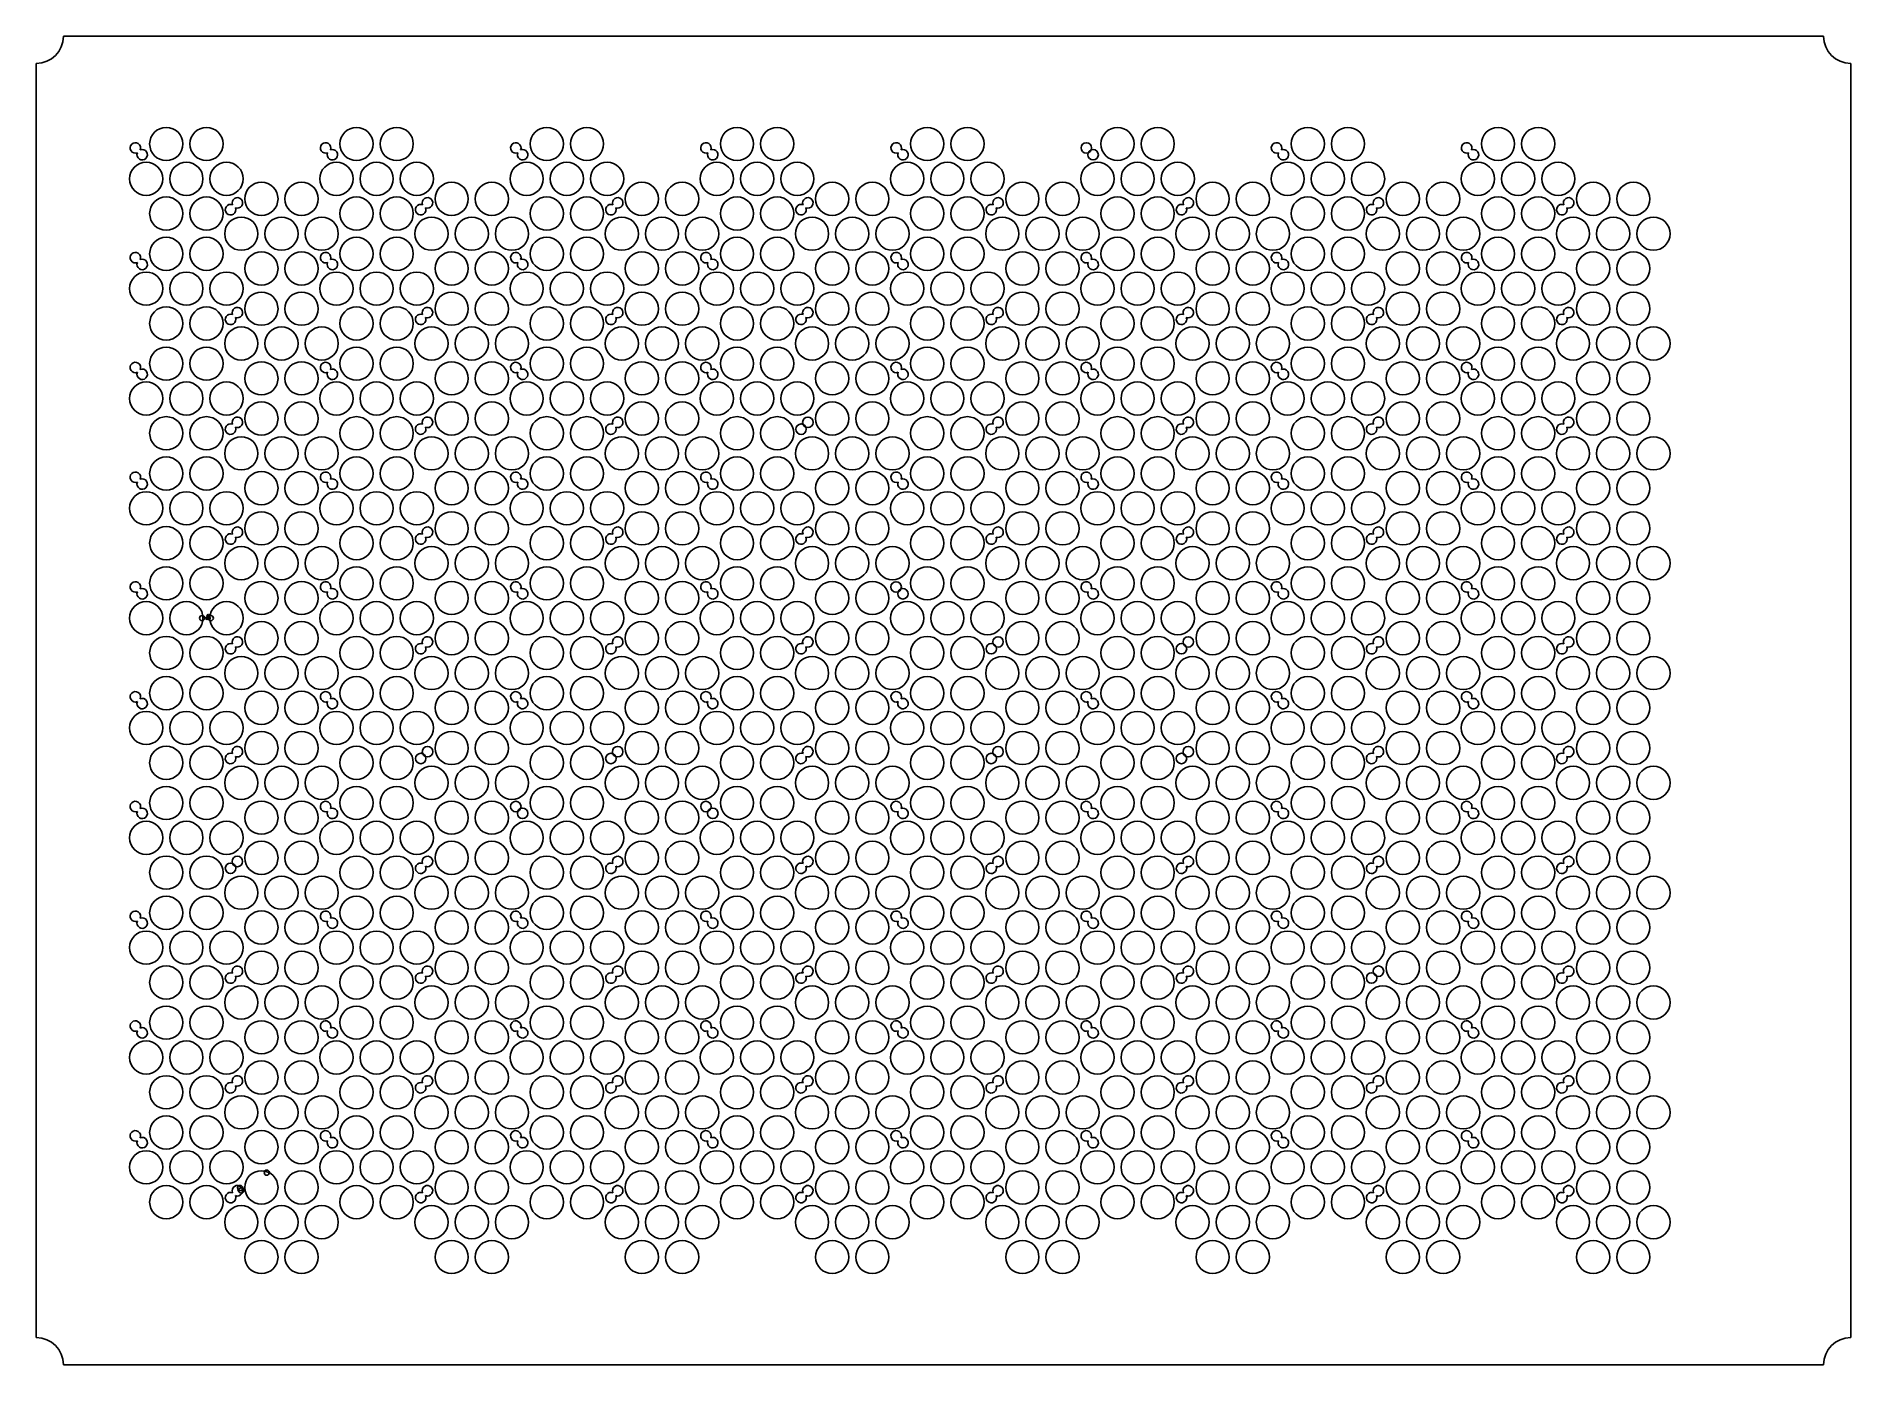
# Model space of a CAD drawing. Header units: millimetres. Extents: x -49 to 54, y -38 to 38.
import ezdxf

# ---------------------------------------------------------------- set-up
doc = ezdxf.new("R2010")
doc.units = ezdxf.units.MM

msp = doc.modelspace()

# ---------------------------------------------------------------- linework, layer by layer
for p, q in [((-39.4187, 4.7128), (-39.6187, 4.71272)), ((-39.4187, 4.7128), (-39.56042, 4.85392)), ((-37.88032, -28.03057), (-37.73888, -27.88917)), ((-37.88032, -28.03057), (-37.68032, -28.03057)), ((-37.68032, -28.03057), (-37.45589, -28.03057)), ((-37.53032, -28.03057), (-37.45589, -28.03057))]:
    msp.add_line(p, q)
for points in [[(52.85, 38), (-47.85, 38)], [(-49.4, 36.45), (-49.4, -36.45)], [(54.4, -36.45), (54.4, 36.45)], [(-47.85, -38), (52.85, -38)]]:
    msp.add_lwpolyline(points)
for centre, radius in [((-41.9639, 31.8395), 0.95), ((-39.6639, 31.8395), 0.95), ((-31.0802, 31.8395), 0.95), ((-28.7802, 31.8395), 0.95), ((-20.1965, 31.8395), 0.95), ((-17.8965, 31.8395), 0.95), ((-9.3128, 31.8395), 0.95), ((-7.0128, 31.8395), 0.95), ((1.5709, 31.8395), 0.95), ((3.8709, 31.8395), 0.95), ((12.4546, 31.8395), 0.95), ((14.7546, 31.8395), 0.95), ((23.3384, 31.8395), 0.95), ((25.6384, 31.8395), 0.95), ((34.2221, 31.8395), 0.95), ((36.5221, 31.8395), 0.95), ((10.6702, 31.61365), 0.3), ((11.0602, 31.22365), 0.3), ((-43.1139, 29.8477), 0.95), ((-40.8139, 29.8477), 0.95), ((-38.5139, 29.8477), 0.95), ((-32.2302, 29.8477), 0.95), ((-29.9302, 29.8477), 0.95), ((-27.6302, 29.8477), 0.95), ((-21.3465, 29.8477), 0.95), ((-19.0465, 29.8477), 0.95), ((-16.7465, 29.8477), 0.95), ((-10.4628, 29.8477), 0.95), ((-8.1628, 29.8477), 0.95), ((-5.8628, 29.8477), 0.95), ((0.4209, 29.8477), 0.95), ((2.7209, 29.8477), 0.95), ((5.0209, 29.8477), 0.95), ((11.3046, 29.8477), 0.95), ((13.6046, 29.8477), 0.95), ((15.9046, 29.8477), 0.95), ((22.1884, 29.8477), 0.95), ((24.4884, 29.8477), 0.95), ((26.7884, 29.8477), 0.95), ((33.0721, 29.8477), 0.95), ((35.3721, 29.8477), 0.95), ((37.6721, 29.8477), 0.95), ((-36.5221, 28.6977), 0.95), ((-34.2221, 28.6977), 0.95), ((-25.6384, 28.6977), 0.95), ((-23.3384, 28.6977), 0.95), ((-14.7546, 28.6977), 0.95), ((-12.4546, 28.6977), 0.95), ((-3.8709, 28.6977), 0.95), ((-1.5709, 28.6977), 0.95), ((7.0128, 28.6977), 0.95), ((9.3128, 28.6977), 0.95), ((17.8965, 28.6977), 0.95), ((20.1965, 28.6977), 0.95), ((28.7802, 28.6977), 0.95), ((31.0802, 28.6977), 0.95), ((39.6639, 28.6977), 0.95), ((41.9639, 28.6977), 0.95), ((-41.9639, 27.8558), 0.95), ((-39.6639, 27.8558), 0.95), ((-31.0802, 27.8558), 0.95), ((-28.7802, 27.8558), 0.95), ((-20.1965, 27.8558), 0.95), ((-17.8965, 27.8558), 0.95), ((-9.3128, 27.8558), 0.95), ((-7.0128, 27.8558), 0.95), ((1.5709, 27.8558), 0.95), ((3.8709, 27.8558), 0.95), ((12.4546, 27.8558), 0.95), ((14.7546, 27.8558), 0.95), ((23.3384, 27.8558), 0.95), ((25.6384, 27.8558), 0.95), ((34.2221, 27.8558), 0.95), ((36.5221, 27.8558), 0.95), ((-37.6721, 26.7058), 0.95), ((-35.3721, 26.7058), 0.95), ((-33.0721, 26.7058), 0.95), ((-26.7884, 26.7058), 0.95), ((-24.4884, 26.7058), 0.95), ((-22.1884, 26.7058), 0.95), ((-15.9046, 26.7058), 0.95), ((-13.6046, 26.7058), 0.95), ((-11.3046, 26.7058), 0.95), ((-5.0209, 26.7058), 0.95), ((-2.7209, 26.7058), 0.95), ((-0.4209, 26.7058), 0.95), ((5.8628, 26.7058), 0.95), ((8.1628, 26.7058), 0.95), ((10.4628, 26.7058), 0.95), ((16.7465, 26.7058), 0.95), ((19.0465, 26.7058), 0.95), ((21.3465, 26.7058), 0.95), ((27.6302, 26.7058), 0.95), ((29.9302, 26.7058), 0.95), ((32.2302, 26.7058), 0.95), ((38.5139, 26.7058), 0.95), ((40.8139, 26.7058), 0.95), ((43.1139, 26.7058), 0.95), ((-41.9639, 25.5558), 0.95), ((-39.6639, 25.5558), 0.95), ((-31.0802, 25.5558), 0.95), ((-28.7802, 25.5558), 0.95), ((-20.1965, 25.5558), 0.95), ((-17.8965, 25.5558), 0.95), ((-9.3128, 25.5558), 0.95), ((-7.0128, 25.5558), 0.95), ((1.5709, 25.5558), 0.95), ((3.8709, 25.5558), 0.95), ((12.4546, 25.5558), 0.95), ((14.7546, 25.5558), 0.95), ((23.3384, 25.5558), 0.95), ((25.6384, 25.5558), 0.95), ((34.2221, 25.5558), 0.95), ((36.5221, 25.5558), 0.95), ((-36.5221, 24.7139), 0.95), ((-34.2221, 24.7139), 0.95), ((-25.6384, 24.7139), 0.95), ((-23.3384, 24.7139), 0.95), ((-14.7546, 24.7139), 0.95), ((-12.4546, 24.7139), 0.95), ((-3.8709, 24.7139), 0.95), ((-1.5709, 24.7139), 0.95), ((7.0128, 24.7139), 0.95), ((9.3128, 24.7139), 0.95), ((17.8965, 24.7139), 0.95), ((20.1965, 24.7139), 0.95), ((28.7802, 24.7139), 0.95), ((31.0802, 24.7139), 0.95), ((39.6639, 24.7139), 0.95), ((41.9639, 24.7139), 0.95), ((-43.1139, 23.5639), 0.95), ((-40.8139, 23.5639), 0.95), ((-38.5139, 23.5639), 0.95), ((-32.2302, 23.5639), 0.95), ((-29.9302, 23.5639), 0.95), ((-27.6302, 23.5639), 0.95), ((-21.3465, 23.5639), 0.95), ((-19.0465, 23.5639), 0.95), ((-16.7465, 23.5639), 0.95), ((-10.4628, 23.5639), 0.95), ((-8.1628, 23.5639), 0.95), ((-5.8628, 23.5639), 0.95), ((0.4209, 23.5639), 0.95), ((2.7209, 23.5639), 0.95), ((5.0209, 23.5639), 0.95), ((11.3046, 23.5639), 0.95), ((13.6046, 23.5639), 0.95), ((15.9046, 23.5639), 0.95), ((22.1884, 23.5639), 0.95), ((24.4884, 23.5639), 0.95), ((26.7884, 23.5639), 0.95), ((33.0721, 23.5639), 0.95), ((35.3721, 23.5639), 0.95), ((37.6721, 23.5639), 0.95), ((-36.5221, 22.4139), 0.95), ((-34.2221, 22.4139), 0.95), ((-25.6384, 22.4139), 0.95), ((-23.3384, 22.4139), 0.95), ((-14.7546, 22.4139), 0.95), ((-12.4546, 22.4139), 0.95), ((-3.8709, 22.4139), 0.95), ((-1.5709, 22.4139), 0.95), ((7.0128, 22.4139), 0.95), ((9.3128, 22.4139), 0.95), ((17.8965, 22.4139), 0.95), ((20.1965, 22.4139), 0.95), ((28.7802, 22.4139), 0.95), ((31.0802, 22.4139), 0.95), ((39.6639, 22.4139), 0.95), ((41.9639, 22.4139), 0.95), ((-41.9639, 21.5721), 0.95), ((-39.6639, 21.5721), 0.95), ((-31.0802, 21.5721), 0.95), ((-28.7802, 21.5721), 0.95), ((-20.1965, 21.5721), 0.95), ((-17.8965, 21.5721), 0.95), ((-9.3128, 21.5721), 0.95), ((-7.0128, 21.5721), 0.95), ((1.5709, 21.5721), 0.95), ((3.8709, 21.5721), 0.95), ((12.4546, 21.5721), 0.95), ((14.7546, 21.5721), 0.95), ((23.3384, 21.5721), 0.95), ((25.6384, 21.5721), 0.95), ((34.2221, 21.5721), 0.95), ((36.5221, 21.5721), 0.95), ((-37.6721, 20.4221), 0.95), ((-35.3721, 20.4221), 0.95), ((-33.0721, 20.4221), 0.95), ((-26.7884, 20.4221), 0.95), ((-24.4884, 20.4221), 0.95), ((-22.1884, 20.4221), 0.95), ((-15.9046, 20.4221), 0.95), ((-13.6046, 20.4221), 0.95), ((-11.3046, 20.4221), 0.95), ((-5.0209, 20.4221), 0.95), ((-2.7209, 20.4221), 0.95), ((-0.4209, 20.4221), 0.95), ((5.8628, 20.4221), 0.95), ((8.1628, 20.4221), 0.95), ((10.4628, 20.4221), 0.95), ((16.7465, 20.4221), 0.95), ((19.0465, 20.4221), 0.95), ((21.3465, 20.4221), 0.95), ((27.6302, 20.4221), 0.95), ((29.9302, 20.4221), 0.95), ((32.2302, 20.4221), 0.95), ((38.5139, 20.4221), 0.95), ((40.8139, 20.4221), 0.95), ((43.1139, 20.4221), 0.95), ((-41.9639, 19.2721), 0.95), ((-39.6639, 19.2721), 0.95), ((-31.0802, 19.2721), 0.95), ((-28.7802, 19.2721), 0.95), ((-20.1965, 19.2721), 0.95), ((-17.8965, 19.2721), 0.95), ((-9.3128, 19.2721), 0.95), ((-7.0128, 19.2721), 0.95), ((1.5709, 19.2721), 0.95), ((3.8709, 19.2721), 0.95), ((12.4546, 19.2721), 0.95), ((14.7546, 19.2721), 0.95), ((23.3384, 19.2721), 0.95), ((25.6384, 19.2721), 0.95), ((34.2221, 19.2721), 0.95), ((36.5221, 19.2721), 0.95), ((-36.5221, 18.4302), 0.95), ((-34.2221, 18.4302), 0.95), ((-25.6384, 18.4302), 0.95), ((-23.3384, 18.4302), 0.95), ((-14.7546, 18.4302), 0.95), ((-12.4546, 18.4302), 0.95), ((-3.8709, 18.4302), 0.95), ((-1.5709, 18.4302), 0.95), ((7.0128, 18.4302), 0.95), ((9.3128, 18.4302), 0.95), ((17.8965, 18.4302), 0.95), ((20.1965, 18.4302), 0.95), ((28.7802, 18.4302), 0.95), ((31.0802, 18.4302), 0.95), ((39.6639, 18.4302), 0.95), ((41.9639, 18.4302), 0.95), ((-43.1139, 17.2802), 0.95), ((-40.8139, 17.2802), 0.95), ((-38.5139, 17.2802), 0.95), ((-32.2302, 17.2802), 0.95), ((-29.9302, 17.2802), 0.95), ((-27.6302, 17.2802), 0.95), ((-21.3465, 17.2802), 0.95), ((-19.0465, 17.2802), 0.95), ((-16.7465, 17.2802), 0.95), ((-10.4628, 17.2802), 0.95), ((-8.1628, 17.2802), 0.95), ((-5.8628, 17.2802), 0.95), ((0.4209, 17.2802), 0.95), ((2.7209, 17.2802), 0.95), ((5.0209, 17.2802), 0.95), ((11.3046, 17.2802), 0.95), ((13.6046, 17.2802), 0.95), ((15.9046, 17.2802), 0.95), ((22.1884, 17.2802), 0.95), ((24.4884, 17.2802), 0.95), ((26.7884, 17.2802), 0.95), ((33.0721, 17.2802), 0.95), ((35.3721, 17.2802), 0.95), ((37.6721, 17.2802), 0.95), ((-36.5221, 16.1302), 0.95), ((-34.2221, 16.1302), 0.95), ((-25.6384, 16.1302), 0.95), ((-23.3384, 16.1302), 0.95), ((-14.7546, 16.1302), 0.95), ((-12.4546, 16.1302), 0.95), ((-3.8709, 16.1302), 0.95), ((-1.5709, 16.1302), 0.95), ((7.0128, 16.1302), 0.95), ((9.3128, 16.1302), 0.95), ((17.8965, 16.1302), 0.95), ((20.1965, 16.1302), 0.95), ((28.7802, 16.1302), 0.95), ((31.0802, 16.1302), 0.95), ((39.6639, 16.1302), 0.95), ((41.9639, 16.1302), 0.95), ((-41.9639, 15.2884), 0.95), ((-39.6639, 15.2884), 0.95), ((-31.0802, 15.2884), 0.95), ((-28.7802, 15.2884), 0.95), ((-20.1965, 15.2884), 0.95), ((-17.8965, 15.2884), 0.95), ((-9.3128, 15.2884), 0.95), ((-7.0128, 15.2884), 0.95), ((-5.648, 15.52175), 0.3), ((-5.258, 15.91175), 0.3), ((1.5709, 15.2884), 0.95), ((3.8709, 15.2884), 0.95), ((12.4546, 15.2884), 0.95), ((14.7546, 15.2884), 0.95), ((23.3384, 15.2884), 0.95), ((25.6384, 15.2884), 0.95), ((34.2221, 15.2884), 0.95), ((36.5221, 15.2884), 0.95), ((-37.6721, 14.1384), 0.95), ((-35.3721, 14.1384), 0.95), ((-33.0721, 14.1384), 0.95), ((-26.7884, 14.1384), 0.95), ((-24.4884, 14.1384), 0.95), ((-22.1884, 14.1384), 0.95), ((-15.9046, 14.1384), 0.95), ((-13.6046, 14.1384), 0.95), ((-11.3046, 14.1384), 0.95), ((-5.0209, 14.1384), 0.95), ((-2.7209, 14.1384), 0.95), ((-0.4209, 14.1384), 0.95), ((5.8628, 14.1384), 0.95), ((8.1628, 14.1384), 0.95), ((10.4628, 14.1384), 0.95), ((16.7465, 14.1384), 0.95), ((19.0465, 14.1384), 0.95), ((21.3465, 14.1384), 0.95), ((27.6302, 14.1384), 0.95), ((29.9302, 14.1384), 0.95), ((32.2302, 14.1384), 0.95), ((38.5139, 14.1384), 0.95), ((40.8139, 14.1384), 0.95), ((43.1139, 14.1384), 0.95), ((-41.9639, 12.9884), 0.95), ((-39.6639, 12.9884), 0.95), ((-31.0802, 12.9884), 0.95), ((-28.7802, 12.9884), 0.95), ((-20.1965, 12.9884), 0.95), ((-17.8965, 12.9884), 0.95), ((-9.3128, 12.9884), 0.95), ((-7.0128, 12.9884), 0.95), ((1.5709, 12.9884), 0.95), ((3.8709, 12.9884), 0.95), ((12.4546, 12.9884), 0.95), ((14.7546, 12.9884), 0.95), ((23.3384, 12.9884), 0.95), ((25.6384, 12.9884), 0.95), ((34.2221, 12.9884), 0.95), ((36.5221, 12.9884), 0.95), ((-36.5221, 12.1465), 0.95), ((-34.2221, 12.1465), 0.95), ((-25.6384, 12.1465), 0.95), ((-23.3384, 12.1465), 0.95), ((-14.7546, 12.1465), 0.95), ((-12.4546, 12.1465), 0.95), ((-3.8709, 12.1465), 0.95), ((-1.5709, 12.1465), 0.95), ((7.0128, 12.1465), 0.95), ((9.3128, 12.1465), 0.95), ((17.8965, 12.1465), 0.95), ((20.1965, 12.1465), 0.95), ((28.7802, 12.1465), 0.95), ((31.0802, 12.1465), 0.95), ((39.6639, 12.1465), 0.95), ((41.9639, 12.1465), 0.95), ((-43.1139, 10.9965), 0.95), ((-40.8139, 10.9965), 0.95), ((-38.5139, 10.9965), 0.95), ((-32.2302, 10.9965), 0.95), ((-29.9302, 10.9965), 0.95), ((-27.6302, 10.9965), 0.95), ((-21.3465, 10.9965), 0.95), ((-19.0465, 10.9965), 0.95), ((-16.7465, 10.9965), 0.95), ((-10.4628, 10.9965), 0.95), ((-8.1628, 10.9965), 0.95), ((-5.8628, 10.9965), 0.95), ((0.4209, 10.9965), 0.95), ((2.7209, 10.9965), 0.95), ((5.0209, 10.9965), 0.95), ((11.3046, 10.9965), 0.95), ((13.6046, 10.9965), 0.95), ((15.9046, 10.9965), 0.95), ((22.1884, 10.9965), 0.95), ((24.4884, 10.9965), 0.95), ((26.7884, 10.9965), 0.95), ((33.0721, 10.9965), 0.95), ((35.3721, 10.9965), 0.95), ((37.6721, 10.9965), 0.95), ((-36.5221, 9.8465), 0.95), ((-34.2221, 9.8465), 0.95), ((-25.6384, 9.8465), 0.95), ((-23.3384, 9.8465), 0.95), ((-14.7546, 9.8465), 0.95), ((-12.4546, 9.8465), 0.95), ((-3.8709, 9.8465), 0.95), ((-1.5709, 9.8465), 0.95), ((7.0128, 9.8465), 0.95), ((9.3128, 9.8465), 0.95), ((17.8965, 9.8465), 0.95), ((20.1965, 9.8465), 0.95), ((28.7802, 9.8465), 0.95), ((31.0802, 9.8465), 0.95), ((39.6639, 9.8465), 0.95), ((41.9639, 9.8465), 0.95), ((-41.9639, 9.0046), 0.95), ((-39.6639, 9.0046), 0.95), ((-31.0802, 9.0046), 0.95), ((-28.7802, 9.0046), 0.95), ((-20.1965, 9.0046), 0.95), ((-17.8965, 9.0046), 0.95), ((-9.3128, 9.0046), 0.95), ((-7.0128, 9.0046), 0.95), ((1.5709, 9.0046), 0.95), ((3.8709, 9.0046), 0.95), ((12.4546, 9.0046), 0.95), ((14.7546, 9.0046), 0.95), ((23.3384, 9.0046), 0.95), ((25.6384, 9.0046), 0.95), ((34.2221, 9.0046), 0.95), ((36.5221, 9.0046), 0.95), ((-37.6721, 7.8546), 0.95), ((-35.3721, 7.8546), 0.95), ((-33.0721, 7.8546), 0.95), ((-26.7884, 7.8546), 0.95), ((-24.4884, 7.8546), 0.95), ((-22.1884, 7.8546), 0.95), ((-15.9046, 7.8546), 0.95), ((-13.6046, 7.8546), 0.95), ((-11.3046, 7.8546), 0.95), ((-5.0209, 7.8546), 0.95), ((-2.7209, 7.8546), 0.95), ((-0.4209, 7.8546), 0.95), ((5.8628, 7.8546), 0.95), ((8.1628, 7.8546), 0.95), ((10.4628, 7.8546), 0.95), ((16.7465, 7.8546), 0.95), ((19.0465, 7.8546), 0.95), ((21.3465, 7.8546), 0.95), ((27.6302, 7.8546), 0.95), ((29.9302, 7.8546), 0.95), ((32.2302, 7.8546), 0.95), ((38.5139, 7.8546), 0.95), ((40.8139, 7.8546), 0.95), ((43.1139, 7.8546), 0.95), ((-41.9639, 6.7046), 0.95), ((-39.6639, 6.7046), 0.95), ((-31.0802, 6.7046), 0.95), ((-28.7802, 6.7046), 0.95), ((-20.1965, 6.7046), 0.95), ((-17.8965, 6.7046), 0.95), ((-9.3128, 6.7046), 0.95), ((-7.0128, 6.7046), 0.95), ((1.5709, 6.7046), 0.95), ((3.8709, 6.7046), 0.95), ((12.4546, 6.7046), 0.95), ((14.7546, 6.7046), 0.95), ((23.3384, 6.7046), 0.95), ((25.6384, 6.7046), 0.95), ((34.2221, 6.7046), 0.95), ((36.5221, 6.7046), 0.95), ((-36.5221, 5.8628), 0.95), ((-34.2221, 5.8628), 0.95), ((-25.6384, 5.8628), 0.95), ((-23.3384, 5.8628), 0.95), ((-14.7546, 5.8628), 0.95), ((-12.4546, 5.8628), 0.95), ((-3.8709, 5.8628), 0.95), ((-1.5709, 5.8628), 0.95), ((-0.2098, 6.49365), 0.3), ((0.1802, 6.10365), 0.3), ((7.0128, 5.8628), 0.95), ((9.3128, 5.8628), 0.95), ((17.8965, 5.8628), 0.95), ((20.1965, 5.8628), 0.95), ((28.7802, 5.8628), 0.95), ((31.0802, 5.8628), 0.95), ((39.6639, 5.8628), 0.95), ((41.9639, 5.8628), 0.95), ((-43.1139, 4.7128), 0.95), ((-40.8139, 4.7128), 0.95), ((-38.5139, 4.7128), 0.95), ((-32.2302, 4.7128), 0.95), ((-29.9302, 4.7128), 0.95), ((-27.6302, 4.7128), 0.95), ((-21.3465, 4.7128), 0.95), ((-19.0465, 4.7128), 0.95), ((-16.7465, 4.7128), 0.95), ((-10.4628, 4.7128), 0.95), ((-8.1628, 4.7128), 0.95), ((-5.8628, 4.7128), 0.95), ((0.4209, 4.7128), 0.95), ((2.7209, 4.7128), 0.95), ((5.0209, 4.7128), 0.95), ((11.3046, 4.7128), 0.95), ((13.6046, 4.7128), 0.95), ((15.9046, 4.7128), 0.95), ((22.1884, 4.7128), 0.95), ((24.4884, 4.7128), 0.95), ((26.7884, 4.7128), 0.95), ((33.0721, 4.7128), 0.95), ((35.3721, 4.7128), 0.95), ((37.6721, 4.7128), 0.95), ((-39.9144, 4.7125), 0.15), ((-39.6187, 4.71272), 0.075), ((-39.56042, 4.85392), 0.075), ((-39.4187, 4.7128), 0.15), ((-36.5221, 3.5628), 0.95), ((-34.2221, 3.5628), 0.95), ((-25.6384, 3.5628), 0.95), ((-23.3384, 3.5628), 0.95), ((-14.7546, 3.5628), 0.95), ((-12.4546, 3.5628), 0.95), ((-3.8709, 3.5628), 0.95), ((-1.5709, 3.5628), 0.95), ((7.0128, 3.5628), 0.95), ((9.3128, 3.5628), 0.95), ((17.8965, 3.5628), 0.95), ((20.1965, 3.5628), 0.95), ((28.7802, 3.5628), 0.95), ((31.0802, 3.5628), 0.95), ((39.6639, 3.5628), 0.95), ((41.9639, 3.5628), 0.95), ((-41.9639, 2.7209), 0.95), ((-39.6639, 2.7209), 0.95), ((-31.0802, 2.7209), 0.95), ((-28.7802, 2.7209), 0.95), ((-20.1965, 2.7209), 0.95), ((-17.8965, 2.7209), 0.95), ((-9.3128, 2.7209), 0.95), ((-7.0128, 2.7209), 0.95), ((1.5709, 2.7209), 0.95), ((3.8709, 2.7209), 0.95), ((5.232, 2.96175), 0.3), ((5.622, 3.35175), 0.3), ((12.4546, 2.7209), 0.95), ((14.7546, 2.7209), 0.95), ((16.112, 2.96175), 0.3), ((16.502, 3.35175), 0.3), ((23.3384, 2.7209), 0.95), ((25.6384, 2.7209), 0.95), ((34.2221, 2.7209), 0.95), ((36.5221, 2.7209), 0.95), ((-37.6721, 1.5709), 0.95), ((-35.3721, 1.5709), 0.95), ((-33.0721, 1.5709), 0.95), ((-26.7884, 1.5709), 0.95), ((-24.4884, 1.5709), 0.95), ((-22.1884, 1.5709), 0.95), ((-15.9046, 1.5709), 0.95), ((-13.6046, 1.5709), 0.95), ((-11.3046, 1.5709), 0.95), ((-5.0209, 1.5709), 0.95), ((-2.7209, 1.5709), 0.95), ((-0.4209, 1.5709), 0.95), ((5.8628, 1.5709), 0.95), ((8.1628, 1.5709), 0.95), ((10.4628, 1.5709), 0.95), ((16.7465, 1.5709), 0.95), ((19.0465, 1.5709), 0.95), ((21.3465, 1.5709), 0.95), ((27.6302, 1.5709), 0.95), ((29.9302, 1.5709), 0.95), ((32.2302, 1.5709), 0.95), ((38.5139, 1.5709), 0.95), ((40.8139, 1.5709), 0.95), ((43.1139, 1.5709), 0.95), ((-41.9639, 0.4209), 0.95), ((-39.6639, 0.4209), 0.95), ((-31.0802, 0.4209), 0.95), ((-28.7802, 0.4209), 0.95), ((-20.1965, 0.4209), 0.95), ((-17.8965, 0.4209), 0.95), ((-9.3128, 0.4209), 0.95), ((-7.0128, 0.4209), 0.95), ((1.5709, 0.4209), 0.95), ((3.8709, 0.4209), 0.95), ((12.4546, 0.4209), 0.95), ((14.7546, 0.4209), 0.95), ((23.3384, 0.4209), 0.95), ((25.6384, 0.4209), 0.95), ((34.2221, 0.4209), 0.95), ((36.5221, 0.4209), 0.95), ((-36.5221, -0.4209), 0.95), ((-34.2221, -0.4209), 0.95), ((-25.6384, -0.4209), 0.95), ((-23.3384, -0.4209), 0.95), ((-14.7546, -0.4209), 0.95), ((-12.4546, -0.4209), 0.95), ((-3.8709, -0.4209), 0.95), ((-1.5709, -0.4209), 0.95), ((7.0128, -0.4209), 0.95), ((9.3128, -0.4209), 0.95), ((17.8965, -0.4209), 0.95), ((20.1965, -0.4209), 0.95), ((28.7802, -0.4209), 0.95), ((31.0802, -0.4209), 0.95), ((39.6639, -0.4209), 0.95), ((41.9639, -0.4209), 0.95), ((-43.1139, -1.5709), 0.95), ((-40.8139, -1.5709), 0.95), ((-38.5139, -1.5709), 0.95), ((-32.2302, -1.5709), 0.95), ((-29.9302, -1.5709), 0.95), ((-27.6302, -1.5709), 0.95), ((-21.3465, -1.5709), 0.95), ((-19.0465, -1.5709), 0.95), ((-16.7465, -1.5709), 0.95), ((-10.4628, -1.5709), 0.95), ((-8.1628, -1.5709), 0.95), ((-5.8628, -1.5709), 0.95), ((0.4209, -1.5709), 0.95), ((2.7209, -1.5709), 0.95), ((5.0209, -1.5709), 0.95), ((11.3046, -1.5709), 0.95), ((13.6046, -1.5709), 0.95), ((15.9046, -1.5709), 0.95), ((22.1884, -1.5709), 0.95), ((24.4884, -1.5709), 0.95), ((26.7884, -1.5709), 0.95), ((33.0721, -1.5709), 0.95), ((35.3721, -1.5709), 0.95), ((37.6721, -1.5709), 0.95), ((-36.5221, -2.7209), 0.95), ((-34.2221, -2.7209), 0.95), ((-25.6384, -2.7209), 0.95), ((-23.3384, -2.7209), 0.95), ((-14.7546, -2.7209), 0.95), ((-12.4546, -2.7209), 0.95), ((-3.8709, -2.7209), 0.95), ((-1.5709, -2.7209), 0.95), ((7.0128, -2.7209), 0.95), ((9.3128, -2.7209), 0.95), ((17.8965, -2.7209), 0.95), ((20.1965, -2.7209), 0.95), ((28.7802, -2.7209), 0.95), ((31.0802, -2.7209), 0.95), ((39.6639, -2.7209), 0.95), ((41.9639, -2.7209), 0.95), ((-41.9639, -3.5628), 0.95), ((-39.6639, -3.5628), 0.95), ((-31.0802, -3.5628), 0.95), ((-28.7802, -3.5628), 0.95), ((-27.408, -3.31825), 0.3), ((-27.018, -2.92825), 0.3), ((-20.1965, -3.5628), 0.95), ((-17.8965, -3.5628), 0.95), ((-16.528, -3.31825), 0.3), ((-16.138, -2.92825), 0.3), ((-9.3128, -3.5628), 0.95), ((-7.0128, -3.5628), 0.95), ((1.5709, -3.5628), 0.95), ((3.8709, -3.5628), 0.95), ((5.232, -3.31825), 0.3), ((5.622, -2.92825), 0.3), ((12.4546, -3.5628), 0.95), ((14.7546, -3.5628), 0.95), ((16.112, -3.31825), 0.3), ((16.502, -2.92825), 0.3), ((23.3384, -3.5628), 0.95), ((25.6384, -3.5628), 0.95), ((34.2221, -3.5628), 0.95), ((36.5221, -3.5628), 0.95), ((-37.6721, -4.7128), 0.95), ((-35.3721, -4.7128), 0.95), ((-33.0721, -4.7128), 0.95), ((-26.7884, -4.7128), 0.95), ((-24.4884, -4.7128), 0.95), ((-22.1884, -4.7128), 0.95), ((-15.9046, -4.7128), 0.95), ((-13.6046, -4.7128), 0.95), ((-11.3046, -4.7128), 0.95), ((-5.0209, -4.7128), 0.95), ((-2.7209, -4.7128), 0.95), ((-0.4209, -4.7128), 0.95), ((5.8628, -4.7128), 0.95), ((8.1628, -4.7128), 0.95), ((10.4628, -4.7128), 0.95), ((16.7465, -4.7128), 0.95), ((19.0465, -4.7128), 0.95), ((21.3465, -4.7128), 0.95), ((27.6302, -4.7128), 0.95), ((29.9302, -4.7128), 0.95), ((32.2302, -4.7128), 0.95), ((38.5139, -4.7128), 0.95), ((40.8139, -4.7128), 0.95), ((43.1139, -4.7128), 0.95), ((-41.9639, -5.8628), 0.95), ((-39.6639, -5.8628), 0.95), ((-31.0802, -5.8628), 0.95), ((-28.7802, -5.8628), 0.95), ((-20.1965, -5.8628), 0.95), ((-17.8965, -5.8628), 0.95), ((-9.3128, -5.8628), 0.95), ((-7.0128, -5.8628), 0.95), ((1.5709, -5.8628), 0.95), ((3.8709, -5.8628), 0.95), ((12.4546, -5.8628), 0.95), ((14.7546, -5.8628), 0.95), ((23.3384, -5.8628), 0.95), ((25.6384, -5.8628), 0.95), ((34.2221, -5.8628), 0.95), ((36.5221, -5.8628), 0.95), ((-36.5221, -6.7046), 0.95), ((-34.2221, -6.7046), 0.95), ((-25.6384, -6.7046), 0.95), ((-23.3384, -6.7046), 0.95), ((-21.9698, -6.06635), 0.3), ((-21.5798, -6.45635), 0.3), ((-14.7546, -6.7046), 0.95), ((-12.4546, -6.7046), 0.95), ((-11.0898, -6.06635), 0.3), ((-10.6998, -6.45635), 0.3), ((-3.8709, -6.7046), 0.95), ((-1.5709, -6.7046), 0.95), ((7.0128, -6.7046), 0.95), ((9.3128, -6.7046), 0.95), ((17.8965, -6.7046), 0.95), ((20.1965, -6.7046), 0.95), ((28.7802, -6.7046), 0.95), ((31.0802, -6.7046), 0.95), ((39.6639, -6.7046), 0.95), ((41.9639, -6.7046), 0.95), ((-43.1139, -7.8546), 0.95), ((-40.8139, -7.8546), 0.95), ((-38.5139, -7.8546), 0.95), ((-32.2302, -7.8546), 0.95), ((-29.9302, -7.8546), 0.95), ((-27.6302, -7.8546), 0.95), ((-21.3465, -7.8546), 0.95), ((-19.0465, -7.8546), 0.95), ((-16.7465, -7.8546), 0.95), ((-10.4628, -7.8546), 0.95), ((-8.1628, -7.8546), 0.95), ((-5.8628, -7.8546), 0.95), ((0.4209, -7.8546), 0.95), ((2.7209, -7.8546), 0.95), ((5.0209, -7.8546), 0.95), ((11.3046, -7.8546), 0.95), ((13.6046, -7.8546), 0.95), ((15.9046, -7.8546), 0.95), ((22.1884, -7.8546), 0.95), ((24.4884, -7.8546), 0.95), ((26.7884, -7.8546), 0.95), ((33.0721, -7.8546), 0.95), ((35.3721, -7.8546), 0.95), ((37.6721, -7.8546), 0.95), ((-36.5221, -9.0046), 0.95), ((-34.2221, -9.0046), 0.95), ((-25.6384, -9.0046), 0.95), ((-23.3384, -9.0046), 0.95), ((-14.7546, -9.0046), 0.95), ((-12.4546, -9.0046), 0.95), ((-3.8709, -9.0046), 0.95), ((-1.5709, -9.0046), 0.95), ((7.0128, -9.0046), 0.95), ((9.3128, -9.0046), 0.95), ((17.8965, -9.0046), 0.95), ((20.1965, -9.0046), 0.95), ((28.7802, -9.0046), 0.95), ((31.0802, -9.0046), 0.95), ((39.6639, -9.0046), 0.95), ((41.9639, -9.0046), 0.95), ((-41.9639, -9.8465), 0.95), ((-39.6639, -9.8465), 0.95), ((-38.288, -9.59825), 0.3), ((-37.898, -9.20825), 0.3), ((-31.0802, -9.8465), 0.95), ((-28.7802, -9.8465), 0.95), ((-20.1965, -9.8465), 0.95), ((-17.8965, -9.8465), 0.95), ((-9.3128, -9.8465), 0.95), ((-7.0128, -9.8465), 0.95), ((1.5709, -9.8465), 0.95), ((3.8709, -9.8465), 0.95), ((12.4546, -9.8465), 0.95), ((14.7546, -9.8465), 0.95), ((23.3384, -9.8465), 0.95), ((25.6384, -9.8465), 0.95), ((34.2221, -9.8465), 0.95), ((36.5221, -9.8465), 0.95), ((-37.6721, -10.9965), 0.95), ((-35.3721, -10.9965), 0.95), ((-33.0721, -10.9965), 0.95), ((-26.7884, -10.9965), 0.95), ((-24.4884, -10.9965), 0.95), ((-22.1884, -10.9965), 0.95), ((-15.9046, -10.9965), 0.95), ((-13.6046, -10.9965), 0.95), ((-11.3046, -10.9965), 0.95), ((-5.0209, -10.9965), 0.95), ((-2.7209, -10.9965), 0.95), ((-0.4209, -10.9965), 0.95), ((5.8628, -10.9965), 0.95), ((8.1628, -10.9965), 0.95), ((10.4628, -10.9965), 0.95), ((16.7465, -10.9965), 0.95), ((19.0465, -10.9965), 0.95), ((21.3465, -10.9965), 0.95), ((27.6302, -10.9965), 0.95), ((29.9302, -10.9965), 0.95), ((32.2302, -10.9965), 0.95), ((38.5139, -10.9965), 0.95), ((40.8139, -10.9965), 0.95), ((43.1139, -10.9965), 0.95), ((-41.9639, -12.1465), 0.95), ((-39.6639, -12.1465), 0.95), ((-31.0802, -12.1465), 0.95), ((-28.7802, -12.1465), 0.95), ((-20.1965, -12.1465), 0.95), ((-17.8965, -12.1465), 0.95), ((-9.3128, -12.1465), 0.95), ((-7.0128, -12.1465), 0.95), ((1.5709, -12.1465), 0.95), ((3.8709, -12.1465), 0.95), ((12.4546, -12.1465), 0.95), ((14.7546, -12.1465), 0.95), ((23.3384, -12.1465), 0.95), ((25.6384, -12.1465), 0.95), ((34.2221, -12.1465), 0.95), ((36.5221, -12.1465), 0.95), ((-36.5221, -12.9884), 0.95), ((-34.2221, -12.9884), 0.95), ((-25.6384, -12.9884), 0.95), ((-23.3384, -12.9884), 0.95), ((-14.7546, -12.9884), 0.95), ((-12.4546, -12.9884), 0.95), ((-3.8709, -12.9884), 0.95), ((-1.5709, -12.9884), 0.95), ((7.0128, -12.9884), 0.95), ((9.3128, -12.9884), 0.95), ((17.8965, -12.9884), 0.95), ((20.1965, -12.9884), 0.95), ((28.7802, -12.9884), 0.95), ((31.0802, -12.9884), 0.95), ((39.6639, -12.9884), 0.95), ((41.9639, -12.9884), 0.95), ((-43.1139, -14.1384), 0.95), ((-40.8139, -14.1384), 0.95), ((-38.5139, -14.1384), 0.95), ((-32.2302, -14.1384), 0.95), ((-29.9302, -14.1384), 0.95), ((-27.6302, -14.1384), 0.95), ((-21.3465, -14.1384), 0.95), ((-19.0465, -14.1384), 0.95), ((-16.7465, -14.1384), 0.95), ((-10.4628, -14.1384), 0.95), ((-8.1628, -14.1384), 0.95), ((-5.8628, -14.1384), 0.95), ((0.4209, -14.1384), 0.95), ((2.7209, -14.1384), 0.95), ((5.0209, -14.1384), 0.95), ((11.3046, -14.1384), 0.95), ((13.6046, -14.1384), 0.95), ((15.9046, -14.1384), 0.95), ((22.1884, -14.1384), 0.95), ((24.4884, -14.1384), 0.95), ((26.7884, -14.1384), 0.95), ((33.0721, -14.1384), 0.95), ((35.3721, -14.1384), 0.95), ((37.6721, -14.1384), 0.95), ((-36.5221, -15.2884), 0.95), ((-34.2221, -15.2884), 0.95), ((-25.6384, -15.2884), 0.95), ((-23.3384, -15.2884), 0.95), ((-14.7546, -15.2884), 0.95), ((-12.4546, -15.2884), 0.95), ((-3.8709, -15.2884), 0.95), ((-1.5709, -15.2884), 0.95), ((7.0128, -15.2884), 0.95), ((9.3128, -15.2884), 0.95), ((17.8965, -15.2884), 0.95), ((20.1965, -15.2884), 0.95), ((28.7802, -15.2884), 0.95), ((31.0802, -15.2884), 0.95), ((39.6639, -15.2884), 0.95), ((41.9639, -15.2884), 0.95), ((-41.9639, -16.1302), 0.95), ((-39.6639, -16.1302), 0.95), ((-31.0802, -16.1302), 0.95), ((-28.7802, -16.1302), 0.95), ((-20.1965, -16.1302), 0.95), ((-17.8965, -16.1302), 0.95), ((-9.3128, -16.1302), 0.95), ((-7.0128, -16.1302), 0.95), ((1.5709, -16.1302), 0.95), ((3.8709, -16.1302), 0.95), ((12.4546, -16.1302), 0.95), ((14.7546, -16.1302), 0.95), ((23.3384, -16.1302), 0.95), ((25.6384, -16.1302), 0.95), ((27.382, -15.48825), 0.3), ((34.2221, -16.1302), 0.95), ((36.5221, -16.1302), 0.95), ((-37.6721, -17.2802), 0.95), ((-35.3721, -17.2802), 0.95), ((-33.0721, -17.2802), 0.95), ((-26.7884, -17.2802), 0.95), ((-24.4884, -17.2802), 0.95), ((-22.1884, -17.2802), 0.95), ((-15.9046, -17.2802), 0.95), ((-13.6046, -17.2802), 0.95), ((-11.3046, -17.2802), 0.95), ((-5.0209, -17.2802), 0.95), ((-2.7209, -17.2802), 0.95), ((-0.4209, -17.2802), 0.95), ((5.8628, -17.2802), 0.95), ((8.1628, -17.2802), 0.95), ((10.4628, -17.2802), 0.95), ((16.7465, -17.2802), 0.95), ((19.0465, -17.2802), 0.95), ((21.3465, -17.2802), 0.95), ((27.6302, -17.2802), 0.95), ((26.992, -15.87825), 0.3), ((29.9302, -17.2802), 0.95), ((32.2302, -17.2802), 0.95), ((38.5139, -17.2802), 0.95), ((40.8139, -17.2802), 0.95), ((43.1139, -17.2802), 0.95), ((-41.9639, -18.4302), 0.95), ((-39.6639, -18.4302), 0.95), ((-31.0802, -18.4302), 0.95), ((-28.7802, -18.4302), 0.95), ((-20.1965, -18.4302), 0.95), ((-17.8965, -18.4302), 0.95), ((-9.3128, -18.4302), 0.95), ((-7.0128, -18.4302), 0.95), ((1.5709, -18.4302), 0.95), ((3.8709, -18.4302), 0.95), ((12.4546, -18.4302), 0.95), ((14.7546, -18.4302), 0.95), ((23.3384, -18.4302), 0.95), ((25.6384, -18.4302), 0.95), ((34.2221, -18.4302), 0.95), ((36.5221, -18.4302), 0.95), ((-36.5221, -19.2721), 0.95), ((-34.2221, -19.2721), 0.95), ((-25.6384, -19.2721), 0.95), ((-23.3384, -19.2721), 0.95), ((-14.7546, -19.2721), 0.95), ((-12.4546, -19.2721), 0.95), ((-3.8709, -19.2721), 0.95), ((-1.5709, -19.2721), 0.95), ((7.0128, -19.2721), 0.95), ((9.3128, -19.2721), 0.95), ((17.8965, -19.2721), 0.95), ((20.1965, -19.2721), 0.95), ((28.7802, -19.2721), 0.95), ((31.0802, -19.2721), 0.95), ((39.6639, -19.2721), 0.95), ((41.9639, -19.2721), 0.95), ((-43.1139, -20.4221), 0.95), ((-40.8139, -20.4221), 0.95), ((-38.5139, -20.4221), 0.95), ((-32.2302, -20.4221), 0.95), ((-29.9302, -20.4221), 0.95), ((-27.6302, -20.4221), 0.95), ((-21.3465, -20.4221), 0.95), ((-19.0465, -20.4221), 0.95), ((-16.7465, -20.4221), 0.95), ((-10.4628, -20.4221), 0.95), ((-8.1628, -20.4221), 0.95), ((-5.8628, -20.4221), 0.95), ((0.4209, -20.4221), 0.95), ((2.7209, -20.4221), 0.95), ((5.0209, -20.4221), 0.95), ((11.3046, -20.4221), 0.95), ((13.6046, -20.4221), 0.95), ((15.9046, -20.4221), 0.95), ((22.1884, -20.4221), 0.95), ((24.4884, -20.4221), 0.95), ((26.7884, -20.4221), 0.95), ((33.0721, -20.4221), 0.95), ((35.3721, -20.4221), 0.95), ((37.6721, -20.4221), 0.95), ((-36.5221, -21.5721), 0.95), ((-34.2221, -21.5721), 0.95), ((-25.6384, -21.5721), 0.95), ((-23.3384, -21.5721), 0.95), ((-14.7546, -21.5721), 0.95), ((-12.4546, -21.5721), 0.95), ((-3.8709, -21.5721), 0.95), ((-1.5709, -21.5721), 0.95), ((7.0128, -21.5721), 0.95), ((9.3128, -21.5721), 0.95), ((17.8965, -21.5721), 0.95), ((20.1965, -21.5721), 0.95), ((28.7802, -21.5721), 0.95), ((31.0802, -21.5721), 0.95), ((39.6639, -21.5721), 0.95), ((41.9639, -21.5721), 0.95), ((-41.9639, -22.4139), 0.95), ((-39.6639, -22.4139), 0.95), ((-31.0802, -22.4139), 0.95), ((-28.7802, -22.4139), 0.95), ((-20.1965, -22.4139), 0.95), ((-17.8965, -22.4139), 0.95), ((-9.3128, -22.4139), 0.95), ((-7.0128, -22.4139), 0.95), ((1.5709, -22.4139), 0.95), ((3.8709, -22.4139), 0.95), ((12.4546, -22.4139), 0.95), ((14.7546, -22.4139), 0.95), ((23.3384, -22.4139), 0.95), ((25.6384, -22.4139), 0.95), ((34.2221, -22.4139), 0.95), ((36.5221, -22.4139), 0.95), ((-37.6721, -23.5639), 0.95), ((-35.3721, -23.5639), 0.95), ((-33.0721, -23.5639), 0.95), ((-26.7884, -23.5639), 0.95), ((-24.4884, -23.5639), 0.95), ((-22.1884, -23.5639), 0.95), ((-15.9046, -23.5639), 0.95), ((-13.6046, -23.5639), 0.95), ((-11.3046, -23.5639), 0.95), ((-5.0209, -23.5639), 0.95), ((-2.7209, -23.5639), 0.95), ((-0.4209, -23.5639), 0.95), ((5.8628, -23.5639), 0.95), ((8.1628, -23.5639), 0.95), ((10.4628, -23.5639), 0.95), ((16.7465, -23.5639), 0.95), ((19.0465, -23.5639), 0.95), ((21.3465, -23.5639), 0.95), ((27.6302, -23.5639), 0.95), ((29.9302, -23.5639), 0.95), ((32.2302, -23.5639), 0.95), ((38.5139, -23.5639), 0.95), ((40.8139, -23.5639), 0.95), ((43.1139, -23.5639), 0.95), ((-41.9639, -24.7139), 0.95), ((-39.6639, -24.7139), 0.95), ((-31.0802, -24.7139), 0.95), ((-28.7802, -24.7139), 0.95), ((-20.1965, -24.7139), 0.95), ((-17.8965, -24.7139), 0.95), ((-9.3128, -24.7139), 0.95), ((-7.0128, -24.7139), 0.95), ((1.5709, -24.7139), 0.95), ((3.8709, -24.7139), 0.95), ((12.4546, -24.7139), 0.95), ((14.7546, -24.7139), 0.95), ((23.3384, -24.7139), 0.95), ((25.6384, -24.7139), 0.95), ((34.2221, -24.7139), 0.95), ((36.5221, -24.7139), 0.95), ((-36.5221, -25.5558), 0.95), ((-34.2221, -25.5558), 0.95), ((-25.6384, -25.5558), 0.95), ((-23.3384, -25.5558), 0.95), ((-14.7546, -25.5558), 0.95), ((-12.4546, -25.5558), 0.95), ((-3.8709, -25.5558), 0.95), ((-1.5709, -25.5558), 0.95), ((7.0128, -25.5558), 0.95), ((9.3128, -25.5558), 0.95), ((17.8965, -25.5558), 0.95), ((20.1965, -25.5558), 0.95), ((28.7802, -25.5558), 0.95), ((31.0802, -25.5558), 0.95), ((39.6639, -25.5558), 0.95), ((41.9639, -25.5558), 0.95), ((-43.1139, -26.7058), 0.95), ((-40.8139, -26.7058), 0.95), ((-38.5139, -26.7058), 0.95), ((-32.2302, -26.7058), 0.95), ((-29.9302, -26.7058), 0.95), ((-27.6302, -26.7058), 0.95), ((-21.3465, -26.7058), 0.95), ((-19.0465, -26.7058), 0.95), ((-16.7465, -26.7058), 0.95), ((-10.4628, -26.7058), 0.95), ((-8.1628, -26.7058), 0.95), ((-5.8628, -26.7058), 0.95), ((0.4209, -26.7058), 0.95), ((2.7209, -26.7058), 0.95), ((5.0209, -26.7058), 0.95), ((11.3046, -26.7058), 0.95), ((13.6046, -26.7058), 0.95), ((15.9046, -26.7058), 0.95), ((22.1884, -26.7058), 0.95), ((24.4884, -26.7058), 0.95), ((26.7884, -26.7058), 0.95), ((33.0721, -26.7058), 0.95), ((35.3721, -26.7058), 0.95), ((37.6721, -26.7058), 0.95), ((-36.5221, -27.8558), 0.95), ((-36.2146, -27.0107), 0.15), ((-34.2221, -27.8558), 0.95), ((-25.6384, -27.8558), 0.95), ((-23.3384, -27.8558), 0.95), ((-14.7546, -27.8558), 0.95), ((-12.4546, -27.8558), 0.95), ((-3.8709, -27.8558), 0.95), ((-1.5709, -27.8558), 0.95), ((7.0128, -27.8558), 0.95), ((9.3128, -27.8558), 0.95), ((17.8965, -27.8558), 0.95), ((20.1965, -27.8558), 0.95), ((28.7802, -27.8558), 0.95), ((31.0802, -27.8558), 0.95), ((39.6639, -27.8558), 0.95), ((41.9639, -27.8558), 0.95), ((-41.9639, -28.6977), 0.95), ((-39.6639, -28.6977), 0.95), ((-37.73888, -27.88917), 0.15), ((-37.68032, -28.03057), 0.15), ((-31.0802, -28.6977), 0.95), ((-28.7802, -28.6977), 0.95), ((-20.1965, -28.6977), 0.95), ((-17.8965, -28.6977), 0.95), ((-9.3128, -28.6977), 0.95), ((-7.0128, -28.6977), 0.95), ((1.5709, -28.6977), 0.95), ((3.8709, -28.6977), 0.95), ((12.4546, -28.6977), 0.95), ((14.7546, -28.6977), 0.95), ((23.3384, -28.6977), 0.95), ((25.6384, -28.6977), 0.95), ((34.2221, -28.6977), 0.95), ((36.5221, -28.6977), 0.95), ((-37.6721, -29.8477), 0.95), ((-35.3721, -29.8477), 0.95), ((-33.0721, -29.8477), 0.95), ((-26.7884, -29.8477), 0.95), ((-24.4884, -29.8477), 0.95), ((-22.1884, -29.8477), 0.95), ((-15.9046, -29.8477), 0.95), ((-13.6046, -29.8477), 0.95), ((-11.3046, -29.8477), 0.95), ((-5.0209, -29.8477), 0.95), ((-2.7209, -29.8477), 0.95), ((-0.4209, -29.8477), 0.95), ((5.8628, -29.8477), 0.95), ((8.1628, -29.8477), 0.95), ((10.4628, -29.8477), 0.95), ((16.7465, -29.8477), 0.95), ((19.0465, -29.8477), 0.95), ((21.3465, -29.8477), 0.95), ((27.6302, -29.8477), 0.95), ((29.9302, -29.8477), 0.95), ((32.2302, -29.8477), 0.95), ((38.5139, -29.8477), 0.95), ((40.8139, -29.8477), 0.95), ((43.1139, -29.8477), 0.95), ((-36.5221, -31.8395), 0.95), ((-34.2221, -31.8395), 0.95), ((-25.6384, -31.8395), 0.95), ((-23.3384, -31.8395), 0.95), ((-14.7546, -31.8395), 0.95), ((-12.4546, -31.8395), 0.95), ((-3.8709, -31.8395), 0.95), ((-1.5709, -31.8395), 0.95), ((7.0128, -31.8395), 0.95), ((9.3128, -31.8395), 0.95), ((17.8965, -31.8395), 0.95), ((20.1965, -31.8395), 0.95), ((28.7802, -31.8395), 0.95), ((31.0802, -31.8395), 0.95), ((39.6639, -31.8395), 0.95), ((41.9639, -31.8395), 0.95)]:
    msp.add_circle(centre, radius)
for centre, radius, start, end in [((-49.4, 38), 1.55, 270, 0), ((54.4, 38), 1.55, 180, 270), ((-43.7298, 31.61365), 0.3, 338.1849456, 291.8150544), ((-43.3398, 31.22365), 0.3, 158.1849456, 111.8150544), ((-32.8498, 31.61365), 0.3, 338.1849456, 291.8150544), ((-32.4598, 31.22365), 0.3, 158.1849456, 111.8150544), ((-21.9698, 31.61365), 0.3, 338.1849456, 291.8150544), ((-21.5798, 31.22365), 0.3, 158.1849456, 111.8150544), ((-11.0898, 31.61365), 0.3, 338.1849456, 291.8150544), ((-10.6998, 31.22365), 0.3, 158.1849456, 111.8150544), ((-0.2098, 31.61365), 0.3, 338.1849456, 291.8150544), ((0.1802, 31.22365), 0.3, 158.1849456, 111.8150544), ((21.5502, 31.61365), 0.3, 338.1849456, 291.8150544), ((21.9402, 31.22365), 0.3, 158.1849456, 111.8150544), ((32.4302, 31.61365), 0.3, 338.1849456, 291.8150544), ((32.8202, 31.22365), 0.3, 158.1849456, 111.8150544), ((-38.288, 28.08175), 0.3, 68.1849456, 21.8150544), ((-37.898, 28.47175), 0.3, 248.1849456, 201.8150544), ((-27.408, 28.08175), 0.3, 68.1849456, 21.8150544), ((-27.018, 28.47175), 0.3, 248.1849456, 201.8150544), ((-16.528, 28.08175), 0.3, 68.1849456, 21.8150544), ((-16.138, 28.47175), 0.3, 248.1849456, 201.8150544), ((-5.648, 28.08175), 0.3, 68.1849456, 21.8150544), ((-5.258, 28.47175), 0.3, 248.1849456, 201.8150544), ((5.232, 28.08175), 0.3, 68.1849456, 21.8150544), ((5.622, 28.47175), 0.3, 248.1849456, 201.8150544), ((16.112, 28.08175), 0.3, 68.1849456, 21.8150544), ((16.502, 28.47175), 0.3, 248.1849456, 201.8150544), ((26.992, 28.08175), 0.3, 68.1849456, 21.8150544), ((27.382, 28.47175), 0.3, 248.1849456, 201.8150544), ((37.872, 28.08175), 0.3, 68.1849456, 21.8150544), ((38.262, 28.47175), 0.3, 248.1849456, 201.8150544), ((-43.7298, 25.33365), 0.3, 338.1849456, 291.8150544), ((-43.3398, 24.94365), 0.3, 158.1849456, 111.8150544), ((-32.8498, 25.33365), 0.3, 338.1849456, 291.8150544), ((-32.4598, 24.94365), 0.3, 158.1849456, 111.8150544), ((-21.9698, 25.33365), 0.3, 338.1849456, 291.8150544), ((-21.5798, 24.94365), 0.3, 158.1849456, 111.8150544), ((-11.0898, 25.33365), 0.3, 338.1849456, 291.8150544), ((-10.6998, 24.94365), 0.3, 158.1849456, 111.8150544), ((-0.2098, 25.33365), 0.3, 338.1849456, 291.8150544), ((0.1802, 24.94365), 0.3, 158.1849456, 111.8150544), ((10.6702, 25.33365), 0.3, 338.1849456, 291.8150544), ((11.0602, 24.94365), 0.3, 158.1849456, 111.8150544), ((21.5502, 25.33365), 0.3, 338.1849456, 291.8150544), ((21.9402, 24.94365), 0.3, 158.1849456, 111.8150544), ((32.4302, 25.33365), 0.3, 338.1849456, 291.8150544), ((32.8202, 24.94365), 0.3, 158.1849456, 111.8150544), ((-38.288, 21.80175), 0.3, 68.1849456, 21.8150544), ((-37.898, 22.19175), 0.3, 248.1849456, 201.8150544), ((-27.408, 21.80175), 0.3, 68.1849456, 21.8150544), ((-27.018, 22.19175), 0.3, 248.1849456, 201.8150544), ((-16.528, 21.80175), 0.3, 68.1849456, 21.8150544), ((-16.138, 22.19175), 0.3, 248.1849456, 201.8150544), ((-5.648, 21.80175), 0.3, 68.1849456, 21.8150544), ((-5.258, 22.19175), 0.3, 248.1849456, 201.8150544), ((5.232, 21.80175), 0.3, 68.1849456, 21.8150544), ((5.622, 22.19175), 0.3, 248.1849456, 201.8150544), ((16.112, 21.80175), 0.3, 68.1849456, 21.8150544), ((16.502, 22.19175), 0.3, 248.1849456, 201.8150544), ((26.992, 21.80175), 0.3, 68.1849456, 21.8150544), ((27.382, 22.19175), 0.3, 248.1849456, 201.8150544), ((37.872, 21.80175), 0.3, 68.1849456, 21.8150544), ((38.262, 22.19175), 0.3, 248.1849456, 201.8150544), ((-43.7298, 19.05365), 0.3, 338.1849456, 291.8150544), ((-43.3398, 18.66365), 0.3, 158.1849456, 111.8150544), ((-32.8498, 19.05365), 0.3, 338.1849456, 291.8150544), ((-32.4598, 18.66365), 0.3, 158.1849456, 111.8150544), ((-21.9698, 19.05365), 0.3, 338.1849456, 291.8150544), ((-21.5798, 18.66365), 0.3, 158.1849456, 111.8150544), ((-11.0898, 19.05365), 0.3, 338.1849456, 291.8150544), ((-10.6998, 18.66365), 0.3, 158.1849456, 111.8150544), ((-0.2098, 19.05365), 0.3, 338.1849456, 291.8150544), ((0.1802, 18.66365), 0.3, 158.1849456, 111.8150544), ((10.6702, 19.05365), 0.3, 338.1849456, 291.8150544), ((11.0602, 18.66365), 0.3, 158.1849456, 111.8150544), ((21.5502, 19.05365), 0.3, 338.1849456, 291.8150544), ((21.9402, 18.66365), 0.3, 158.1849456, 111.8150544), ((32.4302, 19.05365), 0.3, 338.1849456, 291.8150544), ((32.8202, 18.66365), 0.3, 158.1849456, 111.8150544), ((-38.288, 15.52175), 0.3, 68.1849456, 21.8150544), ((-37.898, 15.91175), 0.3, 248.1849456, 201.8150544), ((-27.408, 15.52175), 0.3, 68.1849456, 21.8150544), ((-27.018, 15.91175), 0.3, 248.1849456, 201.8150544), ((-16.528, 15.52175), 0.3, 68.1849456, 21.8150544), ((-16.138, 15.91175), 0.3, 248.1849456, 201.8150544), ((5.232, 15.52175), 0.3, 68.1849456, 21.8150544), ((5.622, 15.91175), 0.3, 248.1849456, 201.8150544), ((16.112, 15.52175), 0.3, 68.1849456, 21.8150544), ((16.502, 15.91175), 0.3, 248.1849456, 201.8150544), ((26.992, 15.52175), 0.3, 68.1849456, 21.8150544), ((27.382, 15.91175), 0.3, 248.1849456, 201.8150544), ((37.872, 15.52175), 0.3, 68.1849456, 21.8150544), ((38.262, 15.91175), 0.3, 248.1849456, 201.8150544), ((-43.7298, 12.77365), 0.3, 338.1849456, 291.8150544), ((-43.3398, 12.38365), 0.3, 158.1849456, 111.8150544), ((-32.8498, 12.77365), 0.3, 338.1849456, 291.8150544), ((-32.4598, 12.38365), 0.3, 158.1849456, 111.8150544), ((-21.9698, 12.77365), 0.3, 338.1849456, 291.8150544), ((-21.5798, 12.38365), 0.3, 158.1849456, 111.8150544), ((-11.0898, 12.77365), 0.3, 338.1849456, 291.8150544), ((-10.6998, 12.38365), 0.3, 158.1849456, 111.8150544), ((-0.2098, 12.77365), 0.3, 338.1849456, 291.8150544), ((0.1802, 12.38365), 0.3, 158.1849456, 111.8150544), ((10.6702, 12.77365), 0.3, 338.1849456, 291.8150544), ((11.0602, 12.38365), 0.3, 158.1849456, 111.8150544), ((21.5502, 12.77365), 0.3, 338.1849456, 291.8150544), ((21.9402, 12.38365), 0.3, 158.1849456, 111.8150544), ((32.4302, 12.77365), 0.3, 338.1849456, 291.8150544), ((32.8202, 12.38365), 0.3, 158.1849456, 111.8150544), ((-38.288, 9.24175), 0.3, 68.1849456, 21.8150544), ((-37.898, 9.63175), 0.3, 248.1849456, 201.8150544), ((-27.408, 9.24175), 0.3, 68.1849456, 21.8150544), ((-27.018, 9.63175), 0.3, 248.1849456, 201.8150544), ((-16.528, 9.24175), 0.3, 68.1849456, 21.8150544), ((-16.138, 9.63175), 0.3, 248.1849456, 201.8150544), ((-5.648, 9.24175), 0.3, 68.1849456, 21.8150544), ((-5.258, 9.63175), 0.3, 248.1849456, 201.8150544), ((5.232, 9.24175), 0.3, 68.1849456, 21.8150544), ((5.622, 9.63175), 0.3, 248.1849456, 201.8150544), ((16.112, 9.24175), 0.3, 68.1849456, 21.8150544), ((16.502, 9.63175), 0.3, 248.1849456, 201.8150544), ((26.992, 9.24175), 0.3, 68.1849456, 21.8150544), ((27.382, 9.63175), 0.3, 248.1849456, 201.8150544), ((37.872, 9.24175), 0.3, 68.1849456, 21.8150544), ((38.262, 9.63175), 0.3, 248.1849456, 201.8150544), ((-43.7298, 6.49365), 0.3, 338.1849456, 291.8150544), ((-43.3398, 6.10365), 0.3, 158.1849456, 111.8150544), ((-32.8498, 6.49365), 0.3, 338.1849456, 291.8150544), ((-32.4598, 6.10365), 0.3, 158.1849456, 111.8150544), ((-21.9698, 6.49365), 0.3, 338.1849456, 291.8150544), ((-21.5798, 6.10365), 0.3, 158.1849456, 111.8150544), ((-11.0898, 6.49365), 0.3, 338.1849456, 291.8150544), ((-10.6998, 6.10365), 0.3, 158.1849456, 111.8150544), ((10.6702, 6.49365), 0.3, 338.1849456, 291.8150544), ((11.0602, 6.10365), 0.3, 158.1849456, 111.8150544), ((21.5502, 6.49365), 0.3, 338.1849456, 291.8150544), ((21.9402, 6.10365), 0.3, 158.1849456, 111.8150544), ((32.4302, 6.49365), 0.3, 338.1849456, 291.8150544), ((32.8202, 6.10365), 0.3, 158.1849456, 111.8150544), ((-38.288, 2.96175), 0.3, 68.1849456, 21.8150544), ((-37.898, 3.35175), 0.3, 248.1849456, 201.8150544), ((-27.408, 2.96175), 0.3, 68.1849456, 21.8150544), ((-27.018, 3.35175), 0.3, 248.1849456, 201.8150544), ((-16.528, 2.96175), 0.3, 68.1849456, 21.8150544), ((-16.138, 3.35175), 0.3, 248.1849456, 201.8150544), ((-5.648, 2.96175), 0.3, 68.1849456, 21.8150544), ((-5.258, 3.35175), 0.3, 248.1849456, 201.8150544), ((26.992, 2.96175), 0.3, 68.1849456, 21.8150544), ((27.382, 3.35175), 0.3, 248.1849456, 201.8150544), ((37.872, 2.96175), 0.3, 68.1849456, 21.8150544), ((38.262, 3.35175), 0.3, 248.1849456, 201.8150544), ((-43.7298, 0.21365), 0.3, 338.1849456, 291.8150544), ((-43.3398, -0.17635), 0.3, 158.1849456, 111.8150544), ((-32.8498, 0.21365), 0.3, 338.1849456, 291.8150544), ((-32.4598, -0.17635), 0.3, 158.1849456, 111.8150544), ((-21.9698, 0.21365), 0.3, 338.1849456, 291.8150544), ((-21.5798, -0.17635), 0.3, 158.1849456, 111.8150544), ((-11.0898, 0.21365), 0.3, 338.1849456, 291.8150544), ((-10.6998, -0.17635), 0.3, 158.1849456, 111.8150544), ((-0.2098, 0.21365), 0.3, 338.1849456, 291.8150544), ((0.1802, -0.17635), 0.3, 158.1849456, 111.8150544), ((10.6702, 0.21365), 0.3, 338.1849456, 291.8150544), ((11.0602, -0.17635), 0.3, 158.1849456, 111.8150544), ((21.5502, 0.21365), 0.3, 338.1849456, 291.8150544), ((21.9402, -0.17635), 0.3, 158.1849456, 111.8150544), ((32.4302, 0.21365), 0.3, 338.1849456, 291.8150544), ((32.8202, -0.17635), 0.3, 158.1849456, 111.8150544), ((-38.288, -3.31825), 0.3, 68.1849456, 21.8150544), ((-37.898, -2.92825), 0.3, 248.1849456, 201.8150544), ((-5.648, -3.31825), 0.3, 68.1849456, 21.8150544), ((-5.258, -2.92825), 0.3, 248.1849456, 201.8150544), ((26.992, -3.31825), 0.3, 68.1849456, 21.8150544), ((27.382, -2.92825), 0.3, 248.1849456, 201.8150544), ((37.872, -3.31825), 0.3, 68.1849456, 21.8150544), ((38.262, -2.92825), 0.3, 248.1849456, 201.8150544), ((-43.7298, -6.06635), 0.3, 338.1849456, 291.8150544), ((-43.3398, -6.45635), 0.3, 158.1849456, 111.8150544), ((-32.8498, -6.06635), 0.3, 338.1849456, 291.8150544), ((-32.4598, -6.45635), 0.3, 158.1849456, 111.8150544), ((-0.2098, -6.06635), 0.3, 338.1849456, 291.8150544), ((0.1802, -6.45635), 0.3, 158.1849456, 111.8150544), ((10.6702, -6.06635), 0.3, 338.1849456, 291.8150544), ((11.0602, -6.45635), 0.3, 158.1849456, 111.8150544), ((21.5502, -6.06635), 0.3, 338.1849456, 291.8150544), ((21.9402, -6.45635), 0.3, 158.1849456, 111.8150544), ((32.4302, -6.06635), 0.3, 338.1849456, 291.8150544), ((32.8202, -6.45635), 0.3, 158.1849456, 111.8150544), ((-27.408, -9.59825), 0.3, 68.1849456, 21.8150544), ((-27.018, -9.20825), 0.3, 248.1849456, 201.8150544), ((-16.528, -9.59825), 0.3, 68.1849456, 21.8150544), ((-16.138, -9.20825), 0.3, 248.1849456, 201.8150544), ((-5.648, -9.59825), 0.3, 68.1849456, 21.8150544), ((-5.258, -9.20825), 0.3, 248.1849456, 201.8150544), ((5.232, -9.59825), 0.3, 68.1849456, 21.8150544), ((5.622, -9.20825), 0.3, 248.1849456, 201.8150544), ((16.112, -9.59825), 0.3, 68.1849456, 21.8150544), ((16.502, -9.20825), 0.3, 248.1849456, 201.8150544), ((26.992, -9.59825), 0.3, 68.1849456, 21.8150544), ((27.382, -9.20825), 0.3, 248.1849456, 201.8150544), ((37.872, -9.59825), 0.3, 68.1849456, 21.8150544), ((38.262, -9.20825), 0.3, 248.1849456, 201.8150544), ((-43.7298, -12.34635), 0.3, 338.1849456, 291.8150544), ((-43.3398, -12.73635), 0.3, 158.1849456, 111.8150544), ((-32.8498, -12.34635), 0.3, 338.1849456, 291.8150544), ((-32.4598, -12.73635), 0.3, 158.1849456, 111.8150544), ((-21.9698, -12.34635), 0.3, 338.1849456, 291.8150544), ((-21.5798, -12.73635), 0.3, 158.1849456, 111.8150544), ((-11.0898, -12.34635), 0.3, 338.1849456, 291.8150544), ((-10.6998, -12.73635), 0.3, 158.1849456, 111.8150544), ((-0.2098, -12.34635), 0.3, 338.1849456, 291.8150544), ((0.1802, -12.73635), 0.3, 158.1849456, 111.8150544), ((10.6702, -12.34635), 0.3, 338.1849456, 291.8150544), ((11.0602, -12.73635), 0.3, 158.1849456, 111.8150544), ((21.5502, -12.34635), 0.3, 338.1849456, 291.8150544), ((21.9402, -12.73635), 0.3, 158.1849456, 111.8150544), ((32.4302, -12.34635), 0.3, 338.1849456, 291.8150544), ((32.8202, -12.73635), 0.3, 158.1849456, 111.8150544), ((-37.898, -15.48825), 0.3, 248.1849456, 201.8150544), ((-27.018, -15.48825), 0.3, 248.1849456, 201.8150544), ((-16.138, -15.48825), 0.3, 248.1849456, 201.8150544), ((-5.258, -15.48825), 0.3, 248.1849456, 201.8150544), ((5.622, -15.48825), 0.3, 248.1849456, 201.8150544), ((16.502, -15.48825), 0.3, 248.1849456, 201.8150544), ((38.262, -15.48825), 0.3, 248.1849456, 201.8150544), ((-38.288, -15.87825), 0.3, 68.1849456, 21.8150544), ((-27.408, -15.87825), 0.3, 68.1849456, 21.8150544), ((-16.528, -15.87825), 0.3, 68.1849456, 21.8150544), ((-5.648, -15.87825), 0.3, 68.1849456, 21.8150544), ((5.232, -15.87825), 0.3, 68.1849456, 21.8150544), ((16.112, -15.87825), 0.3, 68.1849456, 21.8150544), ((37.872, -15.87825), 0.3, 68.1849456, 21.8150544), ((-43.7298, -18.62635), 0.3, 338.1849456, 291.8150544), ((-32.8498, -18.62635), 0.3, 338.1849456, 291.8150544), ((-21.9698, -18.62635), 0.3, 338.1849456, 291.8150544), ((-11.0898, -18.62635), 0.3, 338.1849456, 291.8150544), ((-0.2098, -18.62635), 0.3, 338.1849456, 291.8150544), ((10.6702, -18.62635), 0.3, 338.1849456, 291.8150544), ((21.5502, -18.62635), 0.3, 338.1849456, 291.8150544), ((32.4302, -18.62635), 0.3, 338.1849456, 291.8150544), ((-43.3398, -19.01635), 0.3, 158.1849456, 111.8150544), ((-32.4598, -19.01635), 0.3, 158.1849456, 111.8150544), ((-21.5798, -19.01635), 0.3, 158.1849456, 111.8150544), ((-10.6998, -19.01635), 0.3, 158.1849456, 111.8150544), ((0.1802, -19.01635), 0.3, 158.1849456, 111.8150544), ((11.0602, -19.01635), 0.3, 158.1849456, 111.8150544), ((21.9402, -19.01635), 0.3, 158.1849456, 111.8150544), ((32.8202, -19.01635), 0.3, 158.1849456, 111.8150544), ((-37.898, -21.76825), 0.3, 248.1849456, 201.8150544), ((-27.018, -21.76825), 0.3, 248.1849456, 201.8150544), ((-16.138, -21.76825), 0.3, 248.1849456, 201.8150544), ((-5.258, -21.76825), 0.3, 248.1849456, 201.8150544), ((5.622, -21.76825), 0.3, 248.1849456, 201.8150544), ((16.502, -21.76825), 0.3, 248.1849456, 201.8150544), ((27.382, -21.76825), 0.3, 248.1849456, 201.8150544), ((38.262, -21.76825), 0.3, 248.1849456, 201.8150544), ((-38.288, -22.15825), 0.3, 68.1849456, 21.8150544), ((-27.408, -22.15825), 0.3, 68.1849456, 21.8150544), ((-16.528, -22.15825), 0.3, 68.1849456, 21.8150544), ((-5.648, -22.15825), 0.3, 68.1849456, 21.8150544), ((5.232, -22.15825), 0.3, 68.1849456, 21.8150544), ((16.112, -22.15825), 0.3, 68.1849456, 21.8150544), ((26.992, -22.15825), 0.3, 68.1849456, 21.8150544), ((37.872, -22.15825), 0.3, 68.1849456, 21.8150544), ((-43.7298, -24.90635), 0.3, 338.1849456, 291.8150544), ((-32.8498, -24.90635), 0.3, 338.1849456, 291.8150544), ((-21.9698, -24.90635), 0.3, 338.1849456, 291.8150544), ((-11.0898, -24.90635), 0.3, 338.1849456, 291.8150544), ((-0.2098, -24.90635), 0.3, 338.1849456, 291.8150544), ((10.6702, -24.90635), 0.3, 338.1849456, 291.8150544), ((21.5502, -24.90635), 0.3, 338.1849456, 291.8150544), ((32.4302, -24.90635), 0.3, 338.1849456, 291.8150544), ((-43.3398, -25.29635), 0.3, 158.1849456, 111.8150544), ((-32.4598, -25.29635), 0.3, 158.1849456, 111.8150544), ((-21.5798, -25.29635), 0.3, 158.1849456, 111.8150544), ((-10.6998, -25.29635), 0.3, 158.1849456, 111.8150544), ((0.1802, -25.29635), 0.3, 158.1849456, 111.8150544), ((11.0602, -25.29635), 0.3, 158.1849456, 111.8150544), ((21.9402, -25.29635), 0.3, 158.1849456, 111.8150544), ((32.8202, -25.29635), 0.3, 158.1849456, 111.8150544), ((-37.898, -28.04825), 0.3, 248.1849456, 201.8150544), ((-27.018, -28.04825), 0.3, 248.1849456, 201.8150544), ((-16.138, -28.04825), 0.3, 248.1849456, 201.8150544), ((-5.258, -28.04825), 0.3, 248.1849456, 201.8150544), ((5.622, -28.04825), 0.3, 248.1849456, 201.8150544), ((16.502, -28.04825), 0.3, 248.1849456, 201.8150544), ((27.382, -28.04825), 0.3, 248.1849456, 201.8150544), ((38.262, -28.04825), 0.3, 248.1849456, 201.8150544), ((-38.288, -28.43825), 0.3, 68.1849456, 21.8150544), ((-27.408, -28.43825), 0.3, 68.1849456, 21.8150544), ((-16.528, -28.43825), 0.3, 68.1849456, 21.8150544), ((-5.648, -28.43825), 0.3, 68.1849456, 21.8150544), ((5.232, -28.43825), 0.3, 68.1849456, 21.8150544), ((16.112, -28.43825), 0.3, 68.1849456, 21.8150544), ((26.992, -28.43825), 0.3, 68.1849456, 21.8150544), ((37.872, -28.43825), 0.3, 68.1849456, 21.8150544), ((-49.4, -38), 1.55, 0, 90), ((54.4, -38), 1.55, 90, 180)]:
    msp.add_arc(centre, radius, start, end)

doc.saveas('drawing.dxf')
